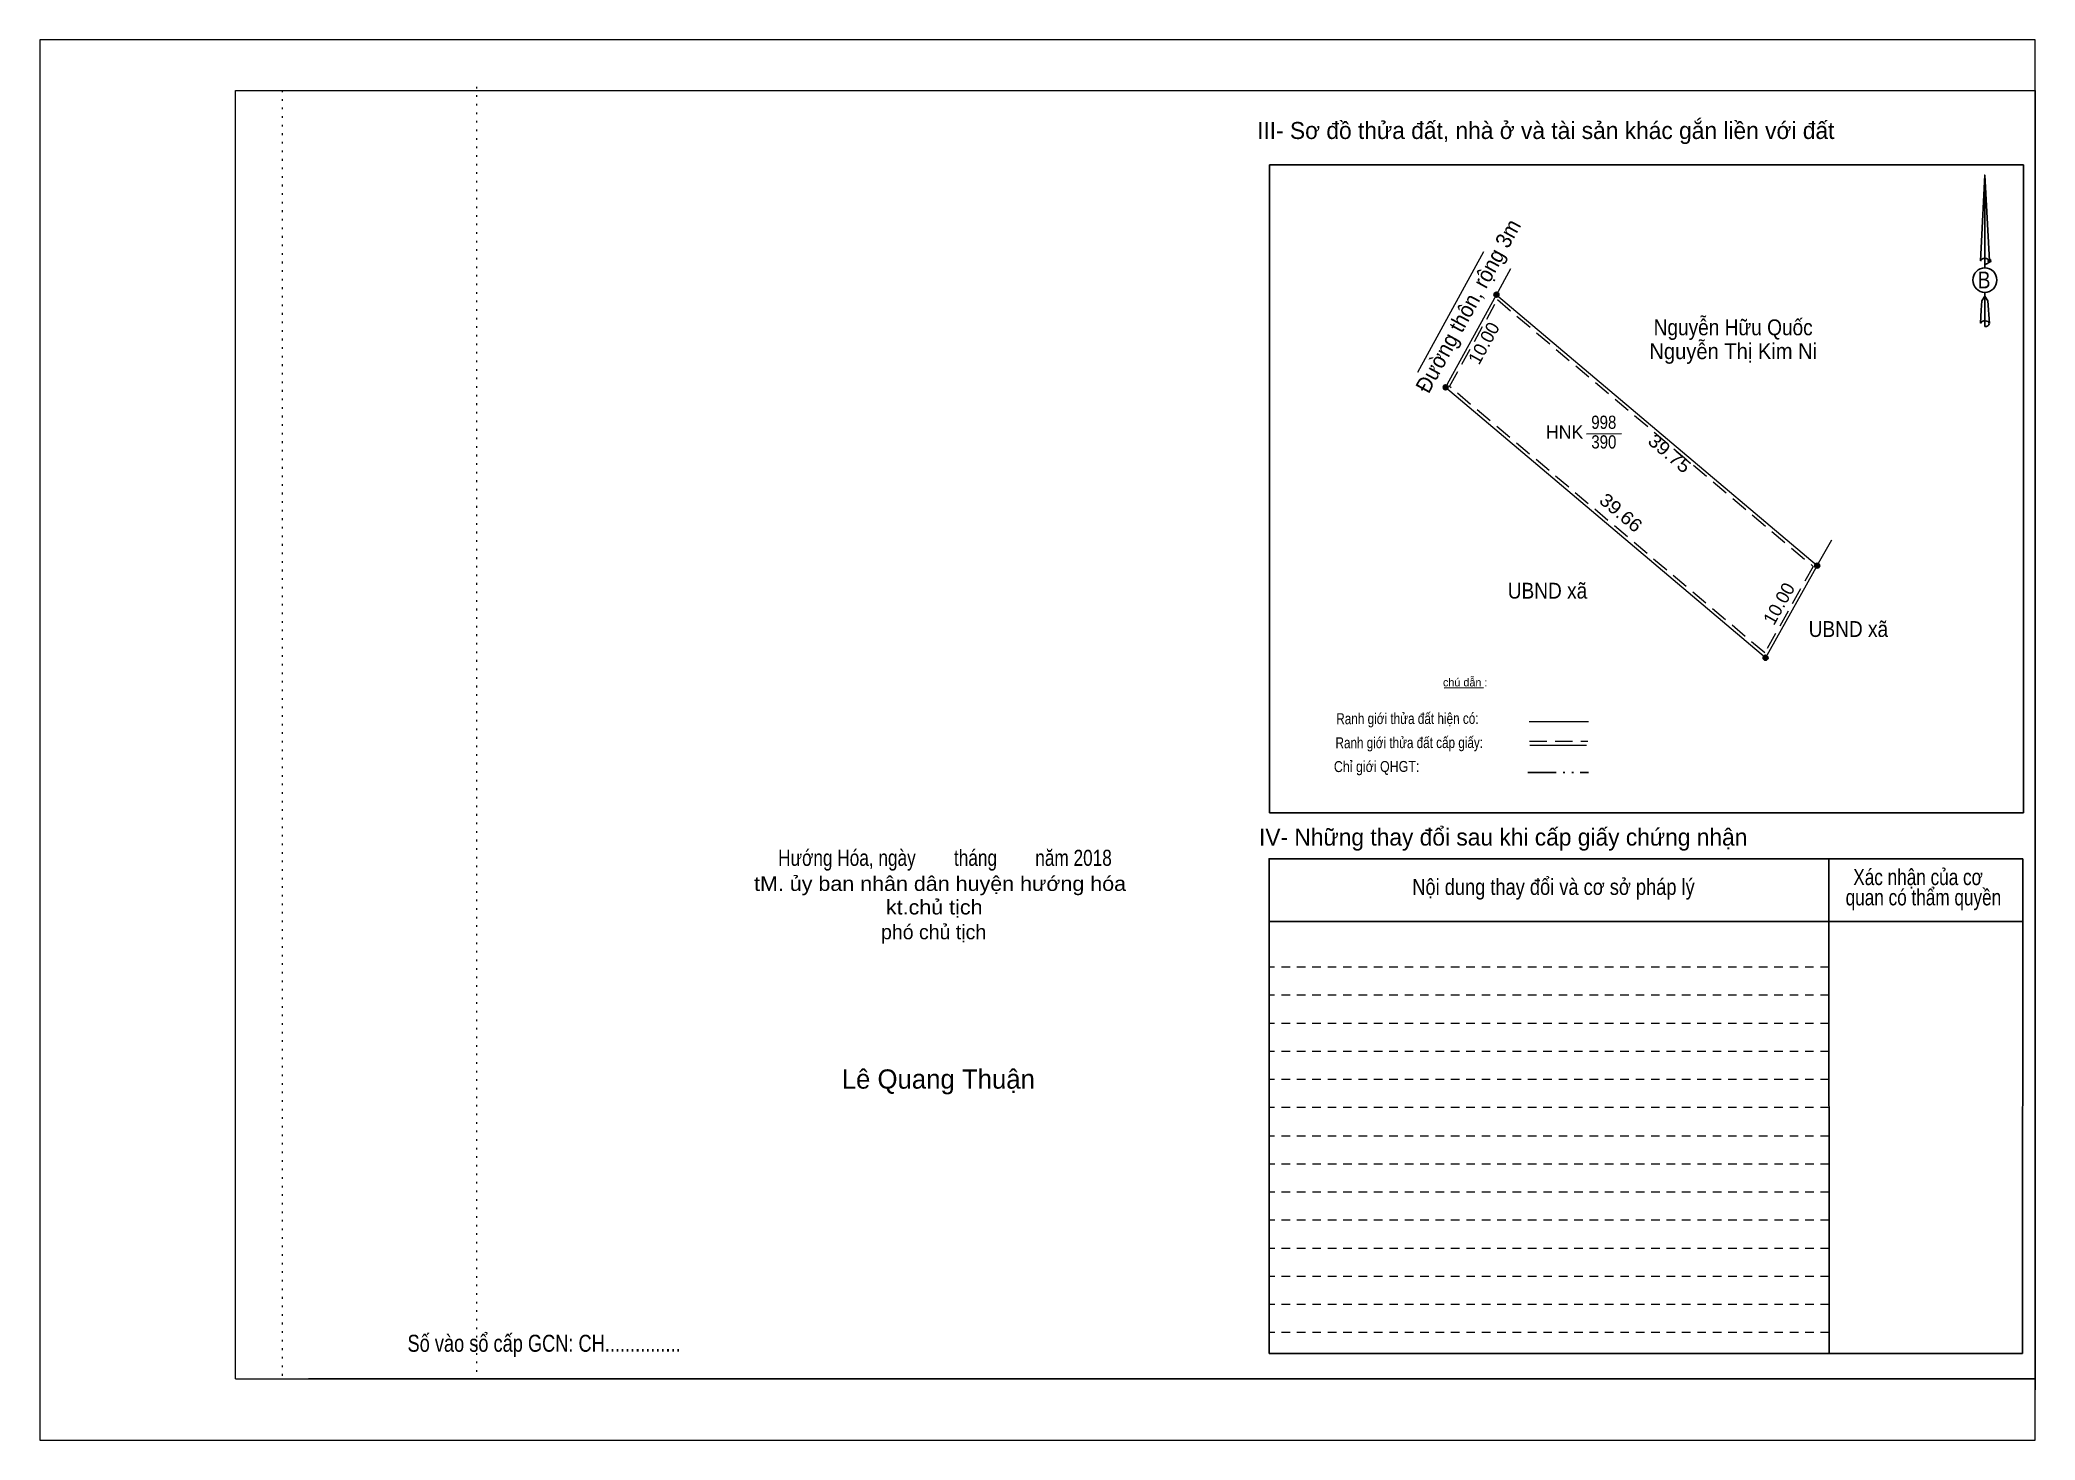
# Model space of a CAD drawing. Header units: metres. Extents: x 547521 to 548473, y 1837647 to 1837795.
# Drawn here: x 547520.9 to 547709.8, y 1837659.4 to 1837791.9 of the extents above; entities that cross this region are included whole.
import ezdxf
from ezdxf.enums import TextEntityAlignment as Align

# ---------------------------------------------------------------- set-up
doc = ezdxf.new("R2010")
doc.units = ezdxf.units.M
doc.header["$LTSCALE"] = 0.54
doc.header["$PDMODE"] = 32
doc.header["$PDSIZE"] = 0.27
for name, pattern in [('DASH_DOUBLE_DOT', [9.2, 5, -1.2, 0.3, -1.2, 0.3, -1.2]), ('DOTTED', [1.5, 0.3, -1.2]), ('MEDIUM_DASHED', [4.5, 3, -1.5]), ('SHORT_DASHED', [2.7, 1.5, -1.2])]:
    doc.linetypes.add(name, pattern=pattern)
for name, color, linetype, lineweight in [('1', 7, 'Continuous', 13), ('18', 7, 'Continuous', 25), ('28', 7, 'SHORT_DASHED', 13), ('5', 7, 'DASH_DOUBLE_DOT', 25), ('55', 7, 'Continuous', 13), ('7', 7, 'Continuous', 13), ('8', 7, 'Continuous', 13)]:
    doc.layers.add(name, color=color, linetype=linetype, lineweight=lineweight)

msp = doc.modelspace()

# ---------------------------------------------------------------- texts
at = {"layer": '18'}
for s, height, width, p in [('B', 1.59, 0.85, (547704.995, 1837768.39)), ('Hướng Hóa, ngày        tháng        năm 2018', 1.523, 0.8, (547606.61, 1837713.72)), ('tM. ủy ban nhân dân huyện hướng hóa', 1.381, 1.1, (547606.145, 1837711.35)), ('kt.chủ tịch', 1.381, 1.1, (547605.595, 1837709.12)), ('Số vào sổ cấp GCN: CH...............', 1.611, 0.8, (547568.655, 1837667.72))]:
    msp.add_text(s, height=height, dxfattribs=dict(at, width=width)).set_placement(p, align=Align.CENTER)
for s, height, p in [('phó chủ tịch', 1.381, (547605.535, 1837706.77)), ('Lê Quang Thuận', 1.822, (547605.98, 1837692.63))]:
    msp.add_text(s, height=height, dxfattribs=at).set_placement(p, align=Align.CENTER)
at = {"layer": '28'}
for s, p in [('III- Sơ đồ thửa đất, nhà ở và tài sản khác gắn liền với đất', (547663.49, 1837782.53)), ('IV- Những thay đổi sau khi cấp giấy chứng nhận', (547659.46, 1837715.64))]:
    msp.add_text(s, height=1.611, dxfattribs=at).set_placement(p, align=Align.CENTER)
for s, width, p in [('Nội dung thay đổi và cơ sở pháp lý', 0.85, (547664.225, 1837710.97)), (' quan có thẩm quyền', 0.8, (547699.02, 1837709.98)), ('Xác nhận của cơ', 0.8, (547698.74, 1837711.9))]:
    msp.add_text(s, height=1.519, dxfattribs=dict(at, width=width)).set_placement(p, align=Align.CENTER)
at = {"layer": '55'}
for s, height, width, p in [('Ranh giới thửa đất hiện có:', 1.04, 0.8, (547650.3938, 1837727.1462)), ('Ranh giới thửa đất cấp giấy:', 1.035, 0.8, (547650.5688, 1837724.8667)), ('Chỉ giới QHGT:', 1.035, 0.85, (547647.4788, 1837722.6096))]:
    msp.add_text(s, height=height, rotation=0.135, dxfattribs=dict(at, width=width)).set_placement(p, align=Align.CENTER)
at = {"layer": '7'}
msp.add_text('chú dẫn :', height=0.7652, rotation=359.974, dxfattribs=at).set_placement((547655.8648, 1837730.7089), align=Align.CENTER)
at = {"layer": '8', "width": 0.95}
msp.add_text('Đường thôn, rộng 3m', height=1.5, rotation=61.257, dxfattribs=at).set_placement((547652.4, 1837758.34))
at = {"layer": '8'}
for rotation, p in [(61.257, (547658.179, 1837762.9045)), (60.717, (547686.1195, 1837738.2393))]:
    msp.add_text('10.00', height=1.25, rotation=rotation, dxfattribs=at).set_placement(p, align=Align.CENTER)
for s, height, width, p in [('Nguyễn Hữu Quốc', 1.5, 0.9, (547681.235, 1837763.95)), ('Nguyễn Thị Kim Ni', 1.5, 0.95, (547681.245, 1837761.69)), ('998', 1.25, 0.85, (547668.985, 1837755.09)), ('390', 1.25, 0.85, (547668.99, 1837753.23)), ('UBND xã', 1.5, 0.9, (547663.655, 1837739.02)), ('UBND xã', 1.5, 0.9, (547692.145, 1837735.39))]:
    msp.add_text(s, height=height, dxfattribs=dict(at, width=width)).set_placement(p, align=Align.CENTER)
msp.add_text('HNK', height=1.25, dxfattribs=at).set_placement((547665.275, 1837754.16), align=Align.CENTER)
at = {"layer": '8', "width": 1.1}
for s, rotation, p in [('39.75', 319.816, (547674.8117, 1837752.2836)), ('39.66', 319.797, (547670.2066, 1837746.68))]:
    msp.add_text(s, height=1.25, rotation=rotation, dxfattribs=at).set_placement(p, align=Align.CENTER)

# ---------------------------------------------------------------- hatches: boundary and pattern name
at = {"layer": '8'}
for points in [[(547659.0545, 1837767.79, 1), (547658.5855, 1837767.79, 1)], [(547654.2445, 1837759.02, 1), (547653.7755, 1837759.02, 1)], [(547689.4245, 1837742.14, 1), (547688.9555, 1837742.14, 1)], [(547684.5345, 1837733.42, 1), (547684.0655, 1837733.42, 1)], [(547684.5345, 1837733.42, 1), (547684.0655, 1837733.42, 1)]]:
    msp.add_hatch(color=256, dxfattribs=at).paths.add_polyline_path(points)

# ---------------------------------------------------------------- linework, layer by layer
at = {"layer": '1', "linetype": 'DOTTED'}
for p, q in [((547562.25, 1837787.48), (547562.25, 1837665.51)), ((547543.86, 1837787.12), (547543.86, 1837665.16))]:
    msp.add_line(p, q, dxfattribs=at)
at = {"layer": '1'}
for p, q in [((547539.44, 1837787.12), (547709.82, 1837787.12)), ((547539.44, 1837665.16), (547539.44, 1837787.12)), ((547709.82, 1837787.12), (547709.82, 1837664.13)), ((547539.44, 1837665.16), (547709.82, 1837665.16))]:
    msp.add_line(p, q, dxfattribs=at)
msp.add_lwpolyline([(547520.92, 1837659.36), (547709.82, 1837659.36), (547709.82, 1837791.91), (547520.92, 1837791.91)], close=True, dxfattribs=at)
msp.add_lwpolyline([(547546.34, 1837787.12), (547709.82, 1837787.12), (547709.82, 1837665.16), (547546.34, 1837665.16)], dxfattribs=at)
at = {"layer": '18'}
for p, q in [((547705.05, 1837779.12), (547705.5, 1837771)), ((547705.05, 1837779.12), (547705.5, 1837771)), ((547705.05, 1837779.12), (547705.5, 1837771)), ((547704.7, 1837772.24), (547704.65, 1837771)), ((547705.05, 1837771.22), (547705.05, 1837770.93)), ((547705.05, 1837770.93), (547705.05, 1837770.72)), ((547705.05, 1837770.72), (547705.05, 1837770.39)), ((547705.05, 1837770.72), (547705.05, 1837770.39)), ((547705.05, 1837770.72), (547705.05, 1837770.39)), ((547705.05, 1837767.64), (547705.05, 1837768)), ((547705.05, 1837767.64), (547705.05, 1837768)), ((547705.05, 1837767.64), (547705.05, 1837768)), ((547705.05, 1837767.64), (547705.36, 1837767.2)), ((547705.05, 1837767.64), (547705.36, 1837767.2)), ((547705.05, 1837767.64), (547705.36, 1837767.2)), ((547705.36, 1837767.2), (547705.5, 1837765.07)), ((547705.36, 1837767.2), (547705.5, 1837765.07)), ((547705.36, 1837767.2), (547705.5, 1837765.07)), ((547705.05, 1837765.33), (547705.05, 1837765.03)), ((547705.05, 1837765.03), (547705.05, 1837764.78)), ((547705.5, 1837765.07), (547705.5, 1837765.08))]:
    msp.add_line(p, q, dxfattribs=at)
for points in [[(547705.05, 1837771.22), (547705.05, 1837779.12), (547704.7, 1837772.24)], [(547705.05, 1837765.33), (547705.05, 1837767.64), (547704.78, 1837767.2), (547704.7, 1837766.33), (547704.65, 1837765.08)]]:
    msp.add_lwpolyline(points, dxfattribs=at)
msp.add_ellipse((547705.063, 1837769.1701), major_axis=(0, 1.158), ratio=0.983453, dxfattribs=at)
for centre, start_param, end_param in [((547705.0634, 1837770.9546), 1.57079633, 3.07445202), ((547705.0634, 1837770.9546), 0.06714063, 1.57079633), ((547705.0634, 1837770.9546), 4.71238898, 6.28318531), ((547705.0634, 1837765.0441), 2.49106941, 3.07427841), ((547705.0634, 1837765.0441), 1.57079633, 2.49106941), ((547705.0634, 1837765.0441), 0.06714063, 1.57079633), ((547705.0634, 1837765.0441), 4.71238898, 6.28318531)]:
    msp.add_ellipse(centre, major_axis=(0.4175, 0), ratio=0.655448, start_param=start_param, end_param=end_param, dxfattribs=at)
msp.add_point((547705.5, 1837771), dxfattribs=at)
at = {"layer": '28', "linetype": 'Continuous', "lineweight": 25}
for p, q in [((547708.71, 1837718.74), (547637.35, 1837718.74)), ((547690.3, 1837714.4), (547690.32, 1837667.55)), ((547708.65, 1837714.4), (547708.62, 1837667.55)), ((547708.62, 1837708.45), (547637.3, 1837708.45)), ((547708.62, 1837667.55), (547637.3, 1837667.55))]:
    msp.add_line(p, q, dxfattribs=at)
at = {"layer": '28'}
for p, q in [((547690.31, 1837704.14), (547637.3, 1837704.14)), ((547690.31, 1837701.48), (547637.3, 1837701.48)), ((547690.31, 1837698.8), (547637.3, 1837698.8)), ((547690.31, 1837696.16), (547637.3, 1837696.16)), ((547690.31, 1837693.49), (547637.3, 1837693.49)), ((547690.31, 1837690.83), (547637.3, 1837690.83)), ((547690.31, 1837688.13), (547637.3, 1837688.13)), ((547690.32, 1837685.48), (547637.3, 1837685.48)), ((547690.32, 1837682.84), (547637.3, 1837682.84)), ((547690.32, 1837680.19), (547637.3, 1837680.19)), ((547690.32, 1837677.51), (547637.3, 1837677.51)), ((547690.32, 1837674.84), (547637.3, 1837674.84)), ((547690.32, 1837672.2), (547637.3, 1837672.2)), ((547690.32, 1837669.54), (547637.3, 1837669.54))]:
    msp.add_line(p, q, dxfattribs=at)
at = {"layer": '28', "linetype": 'Continuous', "lineweight": 25}
for points in [[(547708.71, 1837718.74), (547708.71, 1837780.08), (547637.35, 1837780.08), (547637.35, 1837718.74)], [(547708.65, 1837714.4), (547637.3, 1837714.4), (547637.3, 1837667.55)]]:
    msp.add_lwpolyline(points, dxfattribs=at)
at = {"layer": '5'}
msp.add_line((547661.79, 1837722.57), (547667.54, 1837722.57), dxfattribs=at)
at = {"layer": '55'}
for p, q in [((547661.93, 1837727.4), (547667.54, 1837727.4)), ((547661.97, 1837725.15), (547667.35, 1837725.15)), ((547661.97, 1837725.15), (547667.35, 1837725.15))]:
    msp.add_line(p, q, dxfattribs=at)
at = {"layer": '55', "linetype": 'MEDIUM_DASHED'}
msp.add_line((547661.96, 1837725.53), (547667.47, 1837725.53), dxfattribs=at)
at = {"layer": '7'}
msp.add_line((547653.88, 1837730.56), (547657.61, 1837730.61), dxfattribs=at)
at = {"layer": '8'}
for p, q in [((547651.38, 1837760.46), (547657.64, 1837771.87)), ((547658.82, 1837767.79), (547660.18, 1837770.26)), ((547667.35, 1837754.61), (547670.65, 1837754.65)), ((547689.19, 1837742.14), (547690.57, 1837744.59))]:
    msp.add_line(p, q, dxfattribs=at)
for points in [[(547684.3, 1837733.42), (547654.01, 1837759.02), (547658.82, 1837767.79), (547689.19, 1837742.14)], [(547658.82, 1837767.79), (547689.19, 1837742.14), (547684.3, 1837733.42), (547654.01, 1837759.02)]]:
    msp.add_lwpolyline(points, close=True, dxfattribs=at)
at = {"layer": '8', "linetype": 'MEDIUM_DASHED'}
msp.add_lwpolyline([(547684.22, 1837733.88), (547654.39, 1837759.09), (547658.91, 1837767.32), (547688.81, 1837742.07)], close=True, dxfattribs=at)
at = {"layer": '8', "lineweight": 25}
for centre in [(547658.82, 1837767.79), (547654.01, 1837759.02), (547689.19, 1837742.14), (547684.3, 1837733.42), (547684.3, 1837733.42)]:
    msp.add_circle(centre, 0.2345, dxfattribs=at)

msp.set_redraw_order([(e.dxf.handle, doc.entitydb.next_handle()) for e in msp.query("TEXT MTEXT ATTDEF DIMENSION ARC_DIMENSION")])  # texts and dimensions are drawn at this point

doc.saveas('drawing.dxf')
